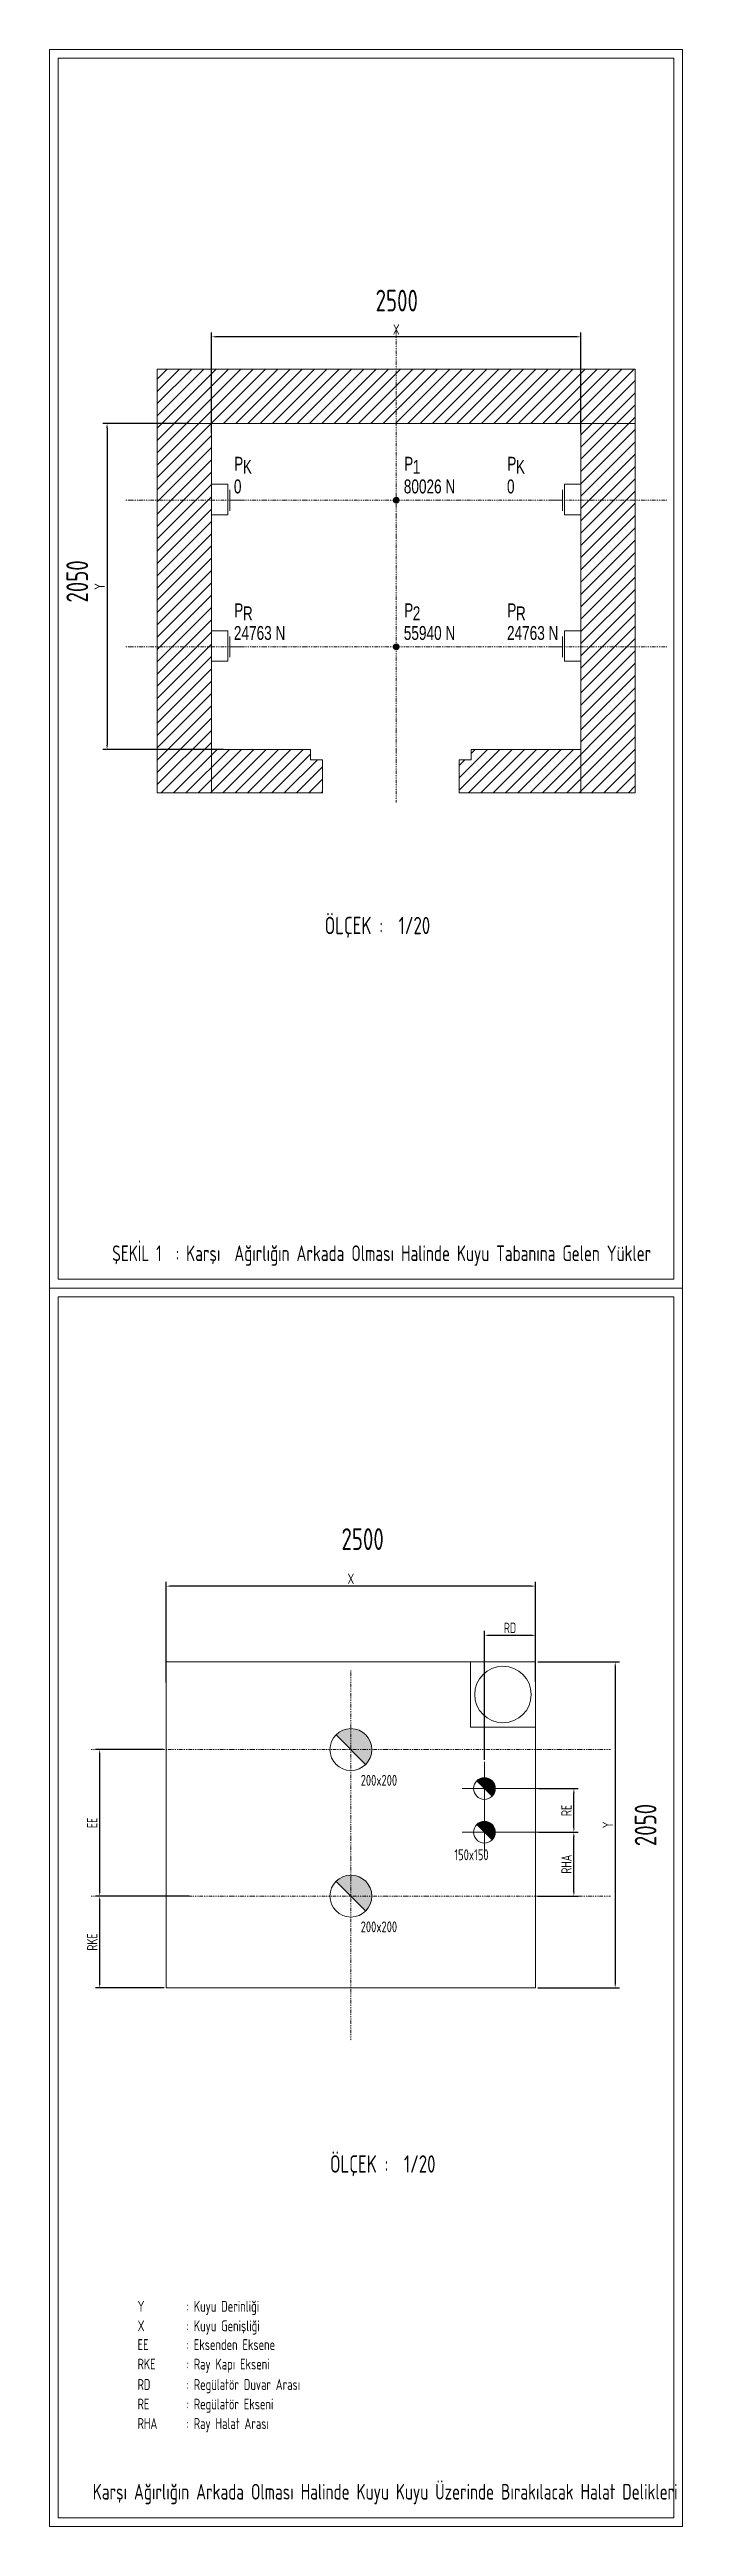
# Model space of a CAD drawing. Extents: x 273215 to 281797, y -454106 to -451256.
# Drawn here: x 278709 to 279437, y -454106 to -451256 of the extents above; entities that cross this region are included whole.
import ezdxf
from ezdxf.enums import TextEntityAlignment as Align

# ---------------------------------------------------------------- set-up
doc = ezdxf.new("R2010")
doc.units = 0
doc.header["$MEASUREMENT"] = 0
doc.header["$PDMODE"] = 3
doc.header["$PDSIZE"] = 100
doc.linetypes.add('ARELDIS', pattern=[160.7, 150.7, -10])
doc.linetypes.add('DASHDOT2', pattern=[0.5, 0.25, -0.125, 0, -0.125])
doc.layers.get('Defpoints').update_dxf_attribs({"linetype": 'CONTINUOUS'})
for name, color, linetype in [('Kolon', 7, 'CONTINUOUS'), ('MIMARI', 1, 'CONTINUOUS'), ('YAZI', 7, 'CONTINUOUS'), ('YAZI1', 240, 'CONTINUOUS'), ('YZ1', 7, 'CONTINUOUS'), ('YZ1TES', 2, 'CONTINUOUS')]:
    doc.layers.add(name, color=color, linetype=linetype)
doc.layers.add('MİMARİKOLON', color=7, linetype='CONTINUOUS', lineweight=50)
doc.layers.add('PISSUDIS', color=6, linetype='ARELDIS', lineweight=80)
doc.styles.add('engiasn', font='isocpeur.ttf', dxfattribs={"width": 0.7, "height": 12})
doc.styles.add('ODA', font='isocpeur.ttf', dxfattribs={"height": 20})
doc.styles.add('STYLE4', font='arial.ttf')
doc.dimstyles.new('engnasn', dxfattribs={"dimtxt": 12, "dimasz": 5, "dimexe": 5, "dimexo": 2.5, "dimgap": 2.5, "dimtad": 1, "dimdec": 0, "dimdsep": 46, "dimlunit": 6, "dimtxsty": 'engiasn', "dimcen": 0.09, "dimadec": 0, "dimazin": 0, "dimtfac": 1, "dimtdec": 0, "dimtmove": 0, "dimatfit": 3, "dimfxl": 0, "dimtolj": 1, "dimtzin": 0, "dimarcsym": 0})

msp = doc.modelspace()

# ---------------------------------------------------------------- texts
at = {"layer": 'YAZI', "color": 7, "lineweight": 15, "style": 'STYLE4', "width": 0.7}
for s, p in [('P', (278921.5, -451740.2)), ('P', (279117.1, -451740.2)), ('P', (279235.7, -451740.2)), ('0', (278921.2, -451766.3)), ('K', (278931.5, -451743.7)), ('80026 N', (279116.7, -451766.3)), ('1', (279127, -451743.7)), ('0', (279235.4, -451766.3)), ('K', (279245.7, -451743.7)), ('P', (278921.5, -451908.8)), ('P', (279117.1, -451908.8)), ('P', (279235.7, -451908.8)), ('24763 N', (278921.2, -451934.9)), ('R', (278931.5, -451912.3)), ('55940 N', (279116.7, -451934.9)), ('2', (279127, -451912.3)), ('24763 N', (279235.4, -451934.9)), ('R', (279245.7, -451912.3))]:
    msp.add_text(s, height=16, dxfattribs=at).set_placement(p)
at = {"layer": 'YAZI1', "color": 7, "linetype": 'Continuous', "lineweight": 15, "style": 'ODA', "width": 0.7}
for p in [(279108.6, -451544.5), (279069.3, -452969.5)]:
    msp.add_text('2500', height=25, dxfattribs=at).set_placement(p, align=Align.MIDDLE_CENTER)
for p in [(278741, -451867.6), (279394.9, -453298.5)]:
    msp.add_text('2050', height=25, rotation=90, dxfattribs=at).set_placement(p, align=Align.MIDDLE_CENTER)
at = {"layer": 'YAZI1', "color": 2, "linetype": 'Continuous', "lineweight": 15, "style": 'ODA', "width": 0.7}
for s, height, p in [('ÖLÇEK :  1/20', 20, (279025.7, -452273.5)), ('ÖLÇEK :  1/20', 20, (279031.8, -453698.5)), ('Y ', 12.5, (278810.4, -453858.5)), (': Kuyu Derinliği', 12.5, (278866.7, -453858.5)), ('X  ', 12.5, (278810.4, -453881)), ('EE  ', 12.5, (278810.4, -453902.6)), (': Kuyu Genişliği', 12.5, (278866.7, -453881)), (': Eksenden Eksene', 12.5, (278866.7, -453902.6)), ('RKE  ', 12.5, (278810.4, -453925)), (': Ray Kapı Ekseni', 12.5, (278866.7, -453925)), ('RD ', 12.5, (278810.4, -453948.5)), (': Regülatör Duvar Arası', 12.5, (278866.7, -453948.5)), ('RE  ', 12.5, (278810.4, -453971)), (': Regülatör Ekseni', 12.5, (278866.7, -453971)), ('RHA', 12.5, (278810.4, -453993.4)), (': Ray Halat Arası', 12.5, (278866.7, -453993.4))]:
    msp.add_text(s, height=height, dxfattribs=at).set_placement(p)
for s, p in [('ŞEKİL 1  : Karşı  Ağırlığın Arkada Olması Halinde Kuyu Tabanına Gelen Yükler', (279091.3, -452640.6)), (' Karşı Ağırlığın Arkada Olması Halinde Kuyu Kuyu Üzerinde Bırakılacak Halat Delikleri', (279091.3, -454065.6))]:
    msp.add_text(s, height=18, dxfattribs=at).set_placement(p, align=Align.MIDDLE_CENTER)
at = {"layer": 'YAZI1', "color": 7, "linetype": 'Continuous', "lineweight": 15, "style": 'ODA', "width": 0.7}
for s, p in [('200x200', (279067.1, -453253.3)), ('150x150', (279174.8, -453339)), ('200x200', (279067.1, -453421.9))]:
    msp.add_text(s, height=12.5, dxfattribs=at).set_placement(p)

# ---------------------------------------------------------------- blocks, each defined once
blk = doc.blocks.new('*D7')
at = {"layer": 'Defpoints', "color": 0, "linetype": 'Continuous', "transparency": 16777216}
for p in [(278766.8, -453380.3), (278872.4, -453380.3), (278843.3, -453485.9)]:
    blk.add_point(p, dxfattribs=at)
at = {"layer": 'YAZI1', "color": 0, "linetype": 'Continuous', "lineweight": -2, "transparency": 16777216}
for p, q in [((278869.9, -453380.3), (278761.8, -453380.3)), ((278766.8, -453480.9), (278766.8, -453385.3)), ((278840.8, -453485.9), (278761.8, -453485.9))]:
    blk.add_line(p, q, dxfattribs=at)
at = {"layer": 'YAZI1', "color": 0, "linetype": 'Continuous', "transparency": 16777216}
for points in [[(278765.9, -453385.3), (278767.6, -453385.3), (278766.8, -453380.3)], [(278765.9, -453480.9), (278767.6, -453480.9), (278766.8, -453485.9)]]:
    blk.add_solid(points, dxfattribs=at)
at = {"layer": 'YAZI1', "color": 0, "linetype": 'Continuous', "lineweight": 15, "transparency": 16777216, "insert": (278758.3, -453433.1), "char_height": 12, "attachment_point": 5, "rotation": 90, "style": 'engiasn'}
blk.add_mtext('\\A1;RKE', dxfattribs=at)
blk = doc.blocks.new('*D8')
at = {"layer": 'Defpoints', "color": 0, "linetype": 'Continuous', "transparency": 16777216}
for p in [(278766.8, -453211.7), (278842.3, -453211.7), (278842.3, -453380.3)]:
    blk.add_point(p, dxfattribs=at)
at = {"layer": 'YAZI1', "color": 0, "linetype": 'Continuous', "lineweight": -2, "transparency": 16777216}
for p, q in [((278839.8, -453211.7), (278761.8, -453211.7)), ((278766.8, -453375.3), (278766.8, -453216.7)), ((278839.8, -453380.3), (278761.8, -453380.3))]:
    blk.add_line(p, q, dxfattribs=at)
at = {"layer": 'YAZI1', "color": 0, "linetype": 'Continuous', "transparency": 16777216}
for points in [[(278765.9, -453216.7), (278767.6, -453216.7), (278766.8, -453211.7)], [(278765.9, -453375.3), (278767.6, -453375.3), (278766.8, -453380.3)]]:
    blk.add_solid(points, dxfattribs=at)
at = {"layer": 'YAZI1', "color": 0, "linetype": 'Continuous', "lineweight": 15, "transparency": 16777216, "insert": (278758.3, -453296), "char_height": 12, "attachment_point": 5, "rotation": 90, "style": 'engiasn'}
blk.add_mtext('\\A1;EE', dxfattribs=at)
blk = doc.blocks.new('*D9')
at = {"layer": 'Defpoints', "color": 0, "linetype": 'Continuous', "transparency": 16777216}
for p in [(278843.3, -453023.6), (278843.3, -453136.9), (279268.3, -453136.1)]:
    blk.add_point(p, dxfattribs=at)
at = {"layer": 'YAZI1', "color": 0, "linetype": 'Continuous', "lineweight": -2, "transparency": 16777216}
for p, q in [((278843.3, -453134.4), (278843.3, -453018.6)), ((279263.3, -453023.6), (278848.3, -453023.6)), ((279268.3, -453133.6), (279268.3, -453018.6))]:
    blk.add_line(p, q, dxfattribs=at)
at = {"layer": 'YAZI1', "color": 0, "linetype": 'Continuous', "transparency": 16777216}
for points in [[(278848.3, -453022.8), (278848.3, -453024.4), (278843.3, -453023.6)], [(279263.3, -453022.8), (279263.3, -453024.4), (279268.3, -453023.6)]]:
    blk.add_solid(points, dxfattribs=at)
at = {"layer": 'YAZI1', "color": 0, "linetype": 'Continuous', "lineweight": 15, "transparency": 16777216, "insert": (279055.8, -453015.1), "char_height": 12, "attachment_point": 5, "style": 'engiasn'}
blk.add_mtext('\\A1;X', dxfattribs=at)
blk = doc.blocks.new('*D10')
at = {"layer": 'Defpoints', "color": 0, "linetype": 'Continuous', "transparency": 16777216}
for p in [(279268.3, -453110.9), (279268.3, -453485.9), (279359.9, -453485.9)]:
    blk.add_point(p, dxfattribs=at)
at = {"layer": 'YAZI1', "color": 0, "linetype": 'Continuous', "lineweight": -2, "transparency": 16777216}
for p, q in [((279270.8, -453110.9), (279364.9, -453110.9)), ((279359.9, -453115.9), (279359.9, -453480.9)), ((279270.8, -453485.9), (279364.9, -453485.9))]:
    blk.add_line(p, q, dxfattribs=at)
at = {"layer": 'YAZI1', "color": 0, "linetype": 'Continuous', "transparency": 16777216}
for points in [[(279359.1, -453115.9), (279360.8, -453115.9), (279359.9, -453110.9)], [(279359.1, -453480.9), (279360.8, -453480.9), (279359.9, -453485.9)]]:
    blk.add_solid(points, dxfattribs=at)
at = {"layer": 'YAZI1', "color": 0, "linetype": 'Continuous', "lineweight": 15, "transparency": 16777216, "insert": (279351.4, -453298.4), "char_height": 12, "attachment_point": 5, "rotation": 90, "style": 'engiasn'}
blk.add_mtext('\\A1;Y', dxfattribs=at)
blk = doc.blocks.new('*D11')
at = {"layer": 'Defpoints', "color": 0, "linetype": 'Continuous', "transparency": 16777216}
for p in [(279269.7, -453256.5), (279312.3, -453256.5), (279269.7, -453306.8)]:
    blk.add_point(p, dxfattribs=at)
at = {"layer": 'YAZI1', "color": 0, "linetype": 'Continuous', "lineweight": -2, "transparency": 16777216}
for p, q in [((279272.2, -453256.5), (279317.3, -453256.5)), ((279312.3, -453301.8), (279312.3, -453261.5)), ((279272.2, -453306.8), (279317.3, -453306.8))]:
    blk.add_line(p, q, dxfattribs=at)
at = {"layer": 'YAZI1', "color": 0, "linetype": 'Continuous', "transparency": 16777216}
for points in [[(279311.5, -453261.5), (279313.2, -453261.5), (279312.3, -453256.5)], [(279311.5, -453301.8), (279313.2, -453301.8), (279312.3, -453306.8)]]:
    blk.add_solid(points, dxfattribs=at)
at = {"layer": 'YAZI1', "color": 0, "linetype": 'Continuous', "lineweight": 15, "transparency": 16777216, "insert": (279303.8, -453281.7), "char_height": 12, "attachment_point": 5, "rotation": 90, "style": 'engiasn'}
blk.add_mtext('\\A1;RE', dxfattribs=at)
blk = doc.blocks.new('*D12')
at = {"layer": 'Defpoints', "color": 0, "linetype": 'Continuous', "transparency": 16777216}
for p in [(279269.7, -453306.8), (279312.3, -453306.8), (279268.3, -453380.3)]:
    blk.add_point(p, dxfattribs=at)
at = {"layer": 'YAZI1', "color": 0, "linetype": 'Continuous', "lineweight": -2, "transparency": 16777216}
for p, q in [((279272.2, -453306.8), (279317.3, -453306.8)), ((279312.3, -453375.3), (279312.3, -453311.8)), ((279270.8, -453380.3), (279317.3, -453380.3))]:
    blk.add_line(p, q, dxfattribs=at)
at = {"layer": 'YAZI1', "color": 0, "linetype": 'Continuous', "transparency": 16777216}
for points in [[(279311.5, -453311.8), (279313.2, -453311.8), (279312.3, -453306.8)], [(279311.5, -453375.3), (279313.2, -453375.3), (279312.3, -453380.3)]]:
    blk.add_solid(points, dxfattribs=at)
at = {"layer": 'YAZI1', "color": 0, "linetype": 'Continuous', "lineweight": 15, "transparency": 16777216, "insert": (279303.8, -453343.6), "char_height": 12, "attachment_point": 5, "rotation": 90, "style": 'engiasn'}
blk.add_mtext('\\A1;RHA', dxfattribs=at)
blk = doc.blocks.new('*D13')
at = {"layer": 'Defpoints', "color": 0, "linetype": 'Continuous', "transparency": 16777216}
for p in [(279268.3, -453080.2), (279268.3, -453109.9), (279209.4, -453225.9)]:
    blk.add_point(p, dxfattribs=at)
at = {"layer": 'YAZI1', "color": 0, "linetype": 'Continuous', "lineweight": -2, "transparency": 16777216}
for p, q in [((279209.4, -453223.4), (279209.4, -453075.2)), ((279214.4, -453080.2), (279263.3, -453080.2)), ((279268.3, -453107.4), (279268.3, -453075.2))]:
    blk.add_line(p, q, dxfattribs=at)
at = {"layer": 'YAZI1', "color": 0, "linetype": 'Continuous', "transparency": 16777216}
for points in [[(279214.4, -453079.4), (279214.4, -453081.1), (279209.4, -453080.2)], [(279263.3, -453079.4), (279263.3, -453081.1), (279268.3, -453080.2)]]:
    blk.add_solid(points, dxfattribs=at)
at = {"layer": 'YAZI1', "color": 0, "linetype": 'Continuous', "lineweight": 15, "transparency": 16777216, "insert": (279238.9, -453071.7), "char_height": 12, "attachment_point": 5, "style": 'engiasn'}
blk.add_mtext('\\A1;RD', dxfattribs=at)
blk = doc.blocks.new('*D3')
at = {"layer": 'Defpoints', "color": 0, "linetype": 'Continuous', "transparency": 16777216}
for p in [(278895.5, -451586.1), (278895.5, -451699.4), (279320.5, -451698.6)]:
    blk.add_point(p, dxfattribs=at)
at = {"layer": 'YAZI1', "color": 0, "linetype": 'Continuous', "lineweight": -2, "transparency": 16777216}
for p, q in [((278895.5, -451696.9), (278895.5, -451581.1)), ((279320.5, -451696.1), (279320.5, -451581.1)), ((279315.5, -451586.1), (278900.5, -451586.1))]:
    blk.add_line(p, q, dxfattribs=at)
at = {"layer": 'YAZI1', "color": 0, "linetype": 'Continuous', "transparency": 16777216}
for points in [[(278900.5, -451585.3), (278900.5, -451586.9), (278895.5, -451586.1)], [(279315.5, -451585.3), (279315.5, -451586.9), (279320.5, -451586.1)]]:
    blk.add_solid(points, dxfattribs=at)
at = {"layer": 'YAZI1', "color": 0, "linetype": 'Continuous', "lineweight": 15, "transparency": 16777216, "insert": (279108, -451577.6), "char_height": 12, "attachment_point": 5, "style": 'engiasn'}
blk.add_mtext('\\A1;X', dxfattribs=at)
blk = doc.blocks.new('*D4')
at = {"layer": 'Defpoints', "color": 0, "linetype": 'Continuous', "transparency": 16777216}
for p in [(278872.2, -451685.9), (278775.3, -452060.9), (278911.6, -452060.9)]:
    blk.add_point(p, dxfattribs=at)
at = {"layer": 'YAZI1', "color": 0, "linetype": 'Continuous', "lineweight": -2, "transparency": 16777216}
for p, q in [((278869.7, -451685.9), (278770.3, -451685.9)), ((278775.3, -451690.9), (278775.3, -452055.9)), ((278909.1, -452060.9), (278770.3, -452060.9))]:
    blk.add_line(p, q, dxfattribs=at)
at = {"layer": 'YAZI1', "color": 0, "linetype": 'Continuous', "transparency": 16777216}
for points in [[(278774.4, -451690.9), (278776.1, -451690.9), (278775.3, -451685.9)], [(278774.4, -452055.9), (278776.1, -452055.9), (278775.3, -452060.9)]]:
    blk.add_solid(points, dxfattribs=at)
at = {"layer": 'YAZI1', "color": 0, "linetype": 'Continuous', "lineweight": 15, "transparency": 16777216, "insert": (278766.8, -451873.4), "char_height": 12, "attachment_point": 5, "rotation": 90, "style": 'engiasn'}
blk.add_mtext('\\A1;Y', dxfattribs=at)

# ---------------------------------------------------------------- dimensions: what is measured, and where the dimension line sits
at = {"layer": 'YAZI1', "color": 7, "linetype": 'Continuous', "lineweight": 15}
for base, p1, p2, angle, text, picture, middle in [((278895.5, -451586.1), (279320.5, -451698.6), (278895.5, -451699.4), 180, 'X', '*D3', (279108, -451577.6)), ((278775.3, -452060.9), (278872.2, -451685.9), (278911.6, -452060.9), 90, 'Y', '*D4', (278766.8, -451873.4)), ((278843.3, -453023.6), (279268.3, -453136.1), (278843.3, -453136.9), 180, 'X', '*D9', (279055.8, -453015.1)), ((279268.3, -453080.2), (279209.4, -453225.9), (279268.3, -453109.9), 180, 'RD', '*D13', (279238.9, -453071.7)), ((279359.9, -453485.9), (279268.3, -453110.9), (279268.3, -453485.9), 90, 'Y', '*D10', (279351.4, -453298.4)), ((278766.8, -453211.7), (278842.3, -453380.3), (278842.3, -453211.7), 90, 'EE', '*D8', (278758.3, -453296)), ((279312.3, -453256.5), (279269.7, -453306.8), (279269.7, -453256.5), 90, 'RE', '*D11', (279303.8, -453281.7)), ((279312.3, -453306.8), (279268.3, -453380.3), (279269.7, -453306.8), 90, 'RHA', '*D12', (279303.8, -453343.6)), ((278766.8, -453380.3), (278843.3, -453485.9), (278872.4, -453380.3), 90, 'RKE', '*D7', (278758.3, -453433.1))]:
    dim = msp.add_linear_dim(base=base, p1=p1, p2=p2, angle=angle, text=text, dimstyle='engnasn', dxfattribs=at)
    dim.commit()
    dim.dimension.update_dxf_attribs({"geometry": picture, "text_midpoint": middle})

# ---------------------------------------------------------------- hatches: boundary and pattern name
at = {"layer": 'YAZI1', "linetype": 'Continuous', "lineweight": 15}
h = msp.add_hatch(dxfattribs=at)
h.set_pattern_fill('ANSI31', scale=80, style=0)
h.set_pattern_definition([(45, (303581.161, -339969.02), (-7.0710678, 7.0710678), [])])
h.paths.add_polyline_path([(279108, -451685.9), (279108, -451623.4), (278833, -451623.4), (278833, -451685.9)])
h.paths.add_polyline_path([(279383, -451685.9), (279383, -451623.4), (279108, -451623.4), (279108, -451685.9)])
h.paths.add_polyline_path([(279320.5, -451685.9), (279320.5, -451774.2), (279383, -451774.2), (279383, -451685.9)])
h.paths.add_polyline_path([(279383, -451774.2), (279320.5, -451774.2), (279320.5, -451942.8), (279383, -451942.8)])
h.paths.add_polyline_path([(279320.5, -452110.9), (279383, -452110.9), (279383, -451942.8), (279320.5, -451942.8)])
h.paths.add_polyline_path([(279320.5, -452110.9), (279320.5, -452060.9), (279194.1, -452060.9), (279194.1, -452072.7), (279180.3, -452072.7), (279180.3, -452110.9)])
h.paths.add_polyline_path([(279023.3, -452110.9), (279023.3, -452072.7), (279009.5, -452072.7), (279009.5, -452060.9), (278895.5, -452060.9), (278895.5, -452110.9)])
h.paths.add_polyline_path([(278895.5, -451942.8), (278833, -451942.8), (278833, -452110.9), (278895.5, -452110.9)])
h.paths.add_polyline_path([(278833, -451942.8), (278895.5, -451942.8), (278895.5, -451774.2), (278833, -451774.2)])
h.paths.add_polyline_path([(278833, -451774.2), (278895.5, -451774.2), (278895.5, -451685.9), (278833, -451685.9)])
h = msp.add_hatch(color=7, dxfattribs=at)
h.paths.add_polyline_path([(279055.8, -453187.6, 0.198912), (279038.8, -453194.7), (279055.8, -453211.7)])
h.paths.add_polyline_path([(279055.8, -453187.6), (279055.8, -453211.7), (279079.9, -453211.7, 0.414214)])
h.paths.add_polyline_path([(279055.8, -453211.7), (279072.8, -453228.7, 0.198912), (279079.9, -453211.7)])
h = msp.add_hatch(color=7, dxfattribs=at)
h.paths.add_polyline_path([(279209.4, -453256.5), (279221.9, -453256.5, 0.414214), (279209.4, -453244)])
h.paths.add_polyline_path([(279209.4, -453256.5), (279209.4, -453244, 0.198912), (279200.6, -453247.7)])
h.paths.add_polyline_path([(279221.9, -453256.5), (279209.4, -453256.5), (279218.2, -453265.3, 0.198912)])
h = msp.add_hatch(color=7, dxfattribs=at)
h.paths.add_polyline_path([(279209.4, -453306.8), (279221.9, -453306.8, 0.414214), (279209.4, -453294.3)])
h.paths.add_polyline_path([(279209.4, -453306.8), (279209.4, -453294.3, 0.198912), (279200.6, -453298)])
h.paths.add_polyline_path([(279221.9, -453306.8), (279209.4, -453306.8), (279218.2, -453315.7, 0.198912)])
h = msp.add_hatch(color=7, dxfattribs=at)
h.paths.add_polyline_path([(279055.8, -453356.2, 0.198912), (279038.8, -453363.3), (279055.8, -453380.3)])
h.paths.add_polyline_path([(279055.8, -453356.2), (279055.8, -453380.3), (279079.9, -453380.3, 0.414214)])
h.paths.add_polyline_path([(279055.8, -453380.3), (279072.8, -453397.4, 0.198912), (279079.9, -453380.3)])
at = {"layer": 'YZ1', "lineweight": 15}
h = msp.add_hatch(color=7, dxfattribs=at)
h.paths.add_polyline_path([(279108, -451770.8, 0.414214), (279104.7, -451774.2), (279108, -451774.2)])
h.paths.add_polyline_path([(279108, -451770.8), (279108, -451774.2), (279111.4, -451774.2, 0.414214)])
h.paths.add_polyline_path([(279111.4, -451774.2), (279108, -451774.2), (279108, -451777.6, 0.414214)])
h.paths.add_polyline_path([(279108, -451774.2), (279104.7, -451774.2, 0.414214), (279108, -451777.6)])
h = msp.add_hatch(color=7, dxfattribs=at)
h.paths.add_polyline_path([(279108, -451939.5, 0.414214), (279104.7, -451942.8), (279108, -451942.8)])
h.paths.add_polyline_path([(279108, -451939.5), (279108, -451942.8), (279111.4, -451942.8, 0.414214)])
h.paths.add_polyline_path([(279111.4, -451942.8), (279108, -451942.8), (279108, -451946.2, 0.414214)])
h.paths.add_polyline_path([(279108, -451942.8), (279104.7, -451942.8, 0.414214), (279108, -451946.2)])

# ---------------------------------------------------------------- linework, layer by layer
at = {"layer": 'Kolon', "color": 7, "linetype": 'DASHDOT2', "lineweight": 15, "ltscale": 5}
for p, q in [((279108, -451575.7), (279108, -452121.8)), ((278796.8, -451774.2), (279419.3, -451774.2)), ((278796.8, -451942.8), (279419.3, -451942.8)), ((279055.8, -453120.6), (279055.8, -453546.8)), ((278757, -453211.7), (279354.6, -453211.7)), ((278757, -453380.3), (279354.6, -453380.3))]:
    msp.add_line(p, q, dxfattribs=at)
at = {"layer": 'MIMARI', "color": 7, "lineweight": 15}
for p, q in [((278895.5, -452110.9), (279023.3, -452110.9)), ((279320.5, -452110.9), (279180.3, -452110.9))]:
    msp.add_line(p, q, dxfattribs=at)
for points in [[(279383, -451623.4), (279383, -451685.9), (278833, -451685.9), (278833, -451623.4)], [(279383, -451623.4), (279383, -451685.9), (278833, -451685.9), (278833, -451623.4)], [(278833, -451685.9), (278895.5, -451685.9), (278895.5, -452110.9), (278833, -452110.9)], [(279320.5, -451685.9), (279383, -451685.9), (279383, -452110.9), (279320.5, -452110.9)], [(278843.3, -453110.9), (279268.3, -453110.9), (279268.3, -453485.9), (278843.3, -453485.9)]]:
    msp.add_lwpolyline(points, close=True, dxfattribs=at)
msp.add_lwpolyline([(279193.3, -453110.9), (279193.3, -453185.9), (279268.3, -453185.9), (279268.3, -453110.9)], dxfattribs=at)
msp.add_circle((279230.8, -453148.4), 32.5, dxfattribs=at)
at = {"layer": 'MİMARİKOLON', "color": 7, "lineweight": 15, "ltscale": 5}
for p, q in [((279209.4, -453334.4), (279209.4, -453225.9)), ((279184, -453256.5), (279276, -453256.5)), ((279184, -453306.8), (279276, -453306.8))]:
    msp.add_line(p, q, dxfattribs=at)
at = {"layer": 'PISSUDIS', "color": 7, "lineweight": 15}
for p, q in [((278916.7, -451786.2), (278916.7, -451762.2)), ((278916.7, -451786.2), (278916.7, -451762.2)), ((278916.7, -451774.2), (278932, -451774.2)), ((279299.4, -451774.2), (279286.7, -451774.2)), ((279299.4, -451786.2), (279299.4, -451762.2)), ((279299.4, -451786.2), (279299.4, -451762.2)), ((278916.7, -451954.8), (278916.7, -451930.8)), ((278916.7, -451954.8), (278916.7, -451930.8)), ((278916.7, -451942.8), (278929.4, -451942.8)), ((279299.4, -451942.8), (279286.7, -451942.8)), ((279299.4, -451954.8), (279299.4, -451930.8)), ((279299.4, -451954.8), (279299.4, -451930.8))]:
    msp.add_line(p, q, dxfattribs=at)
at = {"layer": 'YAZI1', "color": 7, "linetype": 'Continuous', "lineweight": 15}
for p, q in [((278895.5, -452060.9), (279009.5, -452060.9)), ((279009.5, -452060.9), (279009.5, -452072.7)), ((279009.5, -452060.9), (279009.5, -452072.7)), ((279194.1, -452060.9), (279194.1, -452072.7)), ((279320.5, -452060.9), (279194.1, -452060.9)), ((279023.3, -452072.7), (279009.5, -452072.7)), ((279023.3, -452072.7), (279009.5, -452072.7)), ((279023.3, -452072.7), (279023.3, -452110.9)), ((279180.3, -452072.7), (279194.1, -452072.7)), ((279180.3, -452072.7), (279180.3, -452110.9)), ((279072.8, -453228.7), (279038.8, -453194.7)), ((279200.6, -453247.7), (279218.2, -453265.3)), ((279200.6, -453298), (279218.2, -453315.7)), ((279072.8, -453397.4), (279038.8, -453363.3)), ((279268.3, -453485.9), (279166.9, -453485.9))]:
    msp.add_line(p, q, dxfattribs=at)
at = {"layer": 'YAZI1', "color": 2, "linetype": 'Continuous', "lineweight": 15}
for points in [[(278709.1, -452680.6), (279437.3, -452680.6), (279437.3, -451255.6), (278709.1, -451255.6)], [(278719.1, -452670.6), (279427.3, -452670.6), (279427.3, -451265.6), (278719.1, -451265.6)], [(278709.1, -454105.6), (279437.3, -454105.6), (279437.3, -452680.6), (278709.1, -452680.6)], [(278709.1, -454105.6), (279437.3, -454105.6), (279437.3, -452680.6), (278709.1, -452680.6)], [(278719.1, -454095.6), (279427.3, -454095.6), (279427.3, -452690.6), (278719.1, -452690.6)], [(278719.1, -454095.6), (279427.3, -454095.6), (279427.3, -452690.6), (278719.1, -452690.6)]]:
    msp.add_lwpolyline(points, close=True, dxfattribs=at)
at = {"layer": 'YAZI1', "color": 7, "linetype": 'Continuous', "lineweight": 15}
for centre, radius in [((279055.8, -453211.7), 24.1), ((279209.4, -453256.5), 12.5), ((279209.4, -453306.8), 12.5), ((279055.8, -453380.3), 24.1)]:
    msp.add_circle(centre, radius, dxfattribs=at)
at = {"layer": 'YZ1', "color": 7, "lineweight": 15}
for centre in [(279108, -451774.2), (279108, -451942.8)]:
    msp.add_circle(centre, 3.36, dxfattribs=at)
at = {"layer": 'YZ1TES', "color": 7, "linetype": 'Continuous', "lineweight": 15}
for p, q in [((278914.3, -451755.7), (278895.5, -451755.7)), ((278914.3, -451755.7), (278914.3, -451790.9)), ((279301.7, -451755.7), (279301.7, -451790.9)), ((279301.7, -451755.7), (279320.5, -451755.7)), ((278914.3, -451790.9), (278895.5, -451790.9)), ((279301.7, -451790.9), (279320.5, -451790.9)), ((278914.3, -451924.4), (278895.5, -451924.4)), ((278914.3, -451924.4), (278914.3, -451959.5)), ((279301.7, -451924.4), (279301.7, -451959.5)), ((279301.7, -451924.4), (279320.5, -451924.4)), ((278914.3, -451959.5), (278895.5, -451959.5)), ((279301.7, -451959.5), (279320.5, -451959.5))]:
    msp.add_line(p, q, dxfattribs=at)

msp.set_redraw_order([(e.dxf.handle, doc.entitydb.next_handle()) for e in msp.query("TEXT MTEXT ATTDEF DIMENSION ARC_DIMENSION")])  # texts and dimensions are drawn at this point

doc.saveas('drawing.dxf')
